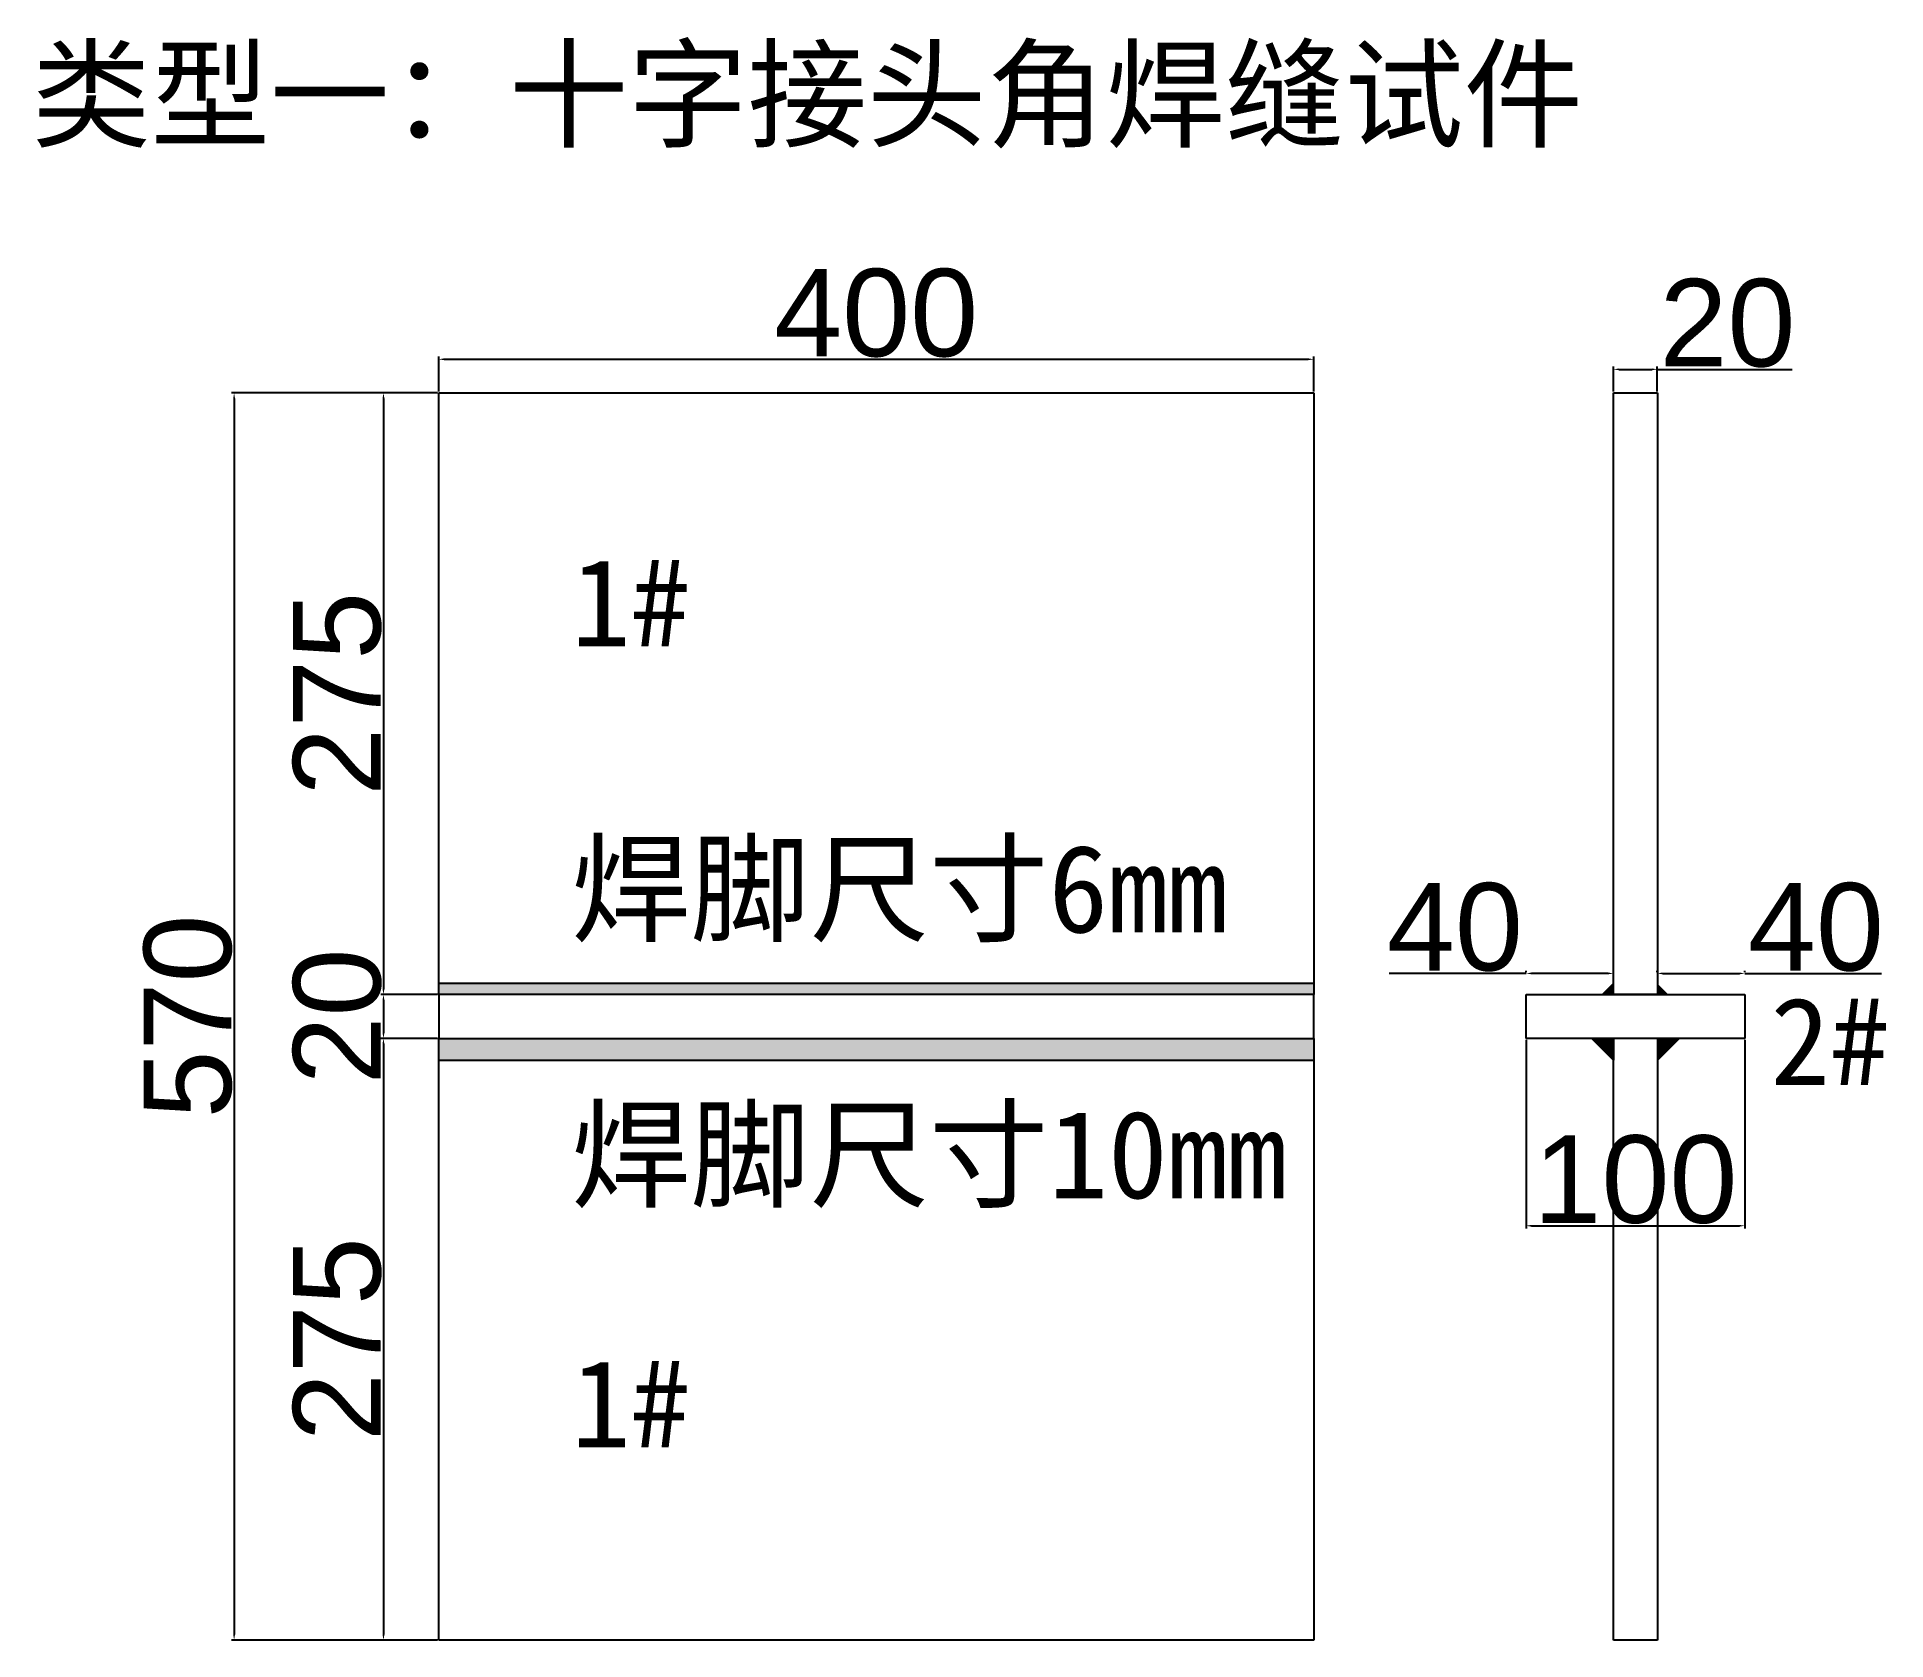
# Model space of a CAD drawing. Header units: millimetres. Extents: x 1508 to 21448, y 743 to 5053.
# Drawn here: x 7556 to 8402, y 2679 to 3412 of the extents above; entities that cross this region are included whole.
import ezdxf

# ---------------------------------------------------------------- set-up
doc = ezdxf.new("R2010")
doc.units = ezdxf.units.MM
doc.layers.add('尺寸标注', color=6, linetype='Continuous')
doc.layers.add('标号', color=4, linetype='Continuous')
doc.styles.get("Standard").update_dxf_attribs({"font": 'arial.ttf'})
doc.dimstyles.new('边框总尺寸', dxfattribs={"dimtxt": 40, "dimasz": 2.5, "dimexe": 1.25, "dimexo": 0.625, "dimtad": 1, "dimtxsty": 'Standard', "dimcen": 2.5, "dimclrd": 6, "dimclre": 6, "dimclrt": 6, "dimadec": 0, "dimazin": 0, "dimtfac": 1, "dimtmove": 0, "dimatfit": 3, "dimfxl": 1, "dimarcsym": 0})

msp = doc.modelspace()

# ---------------------------------------------------------------- texts
at = {"layer": '标号', "char_height": 40, "attachment_point": 7}
for s, width, heights, insert in [('{\\fSimSun|b0|i0|c134|p2;类型一：十字接头角焊缝试件}', 1605.41615, [52.667], (7553.848, 3361.172)), ('{\\fSimSun|b0|i0|c134|p2;1#\\P} ', 430.68363, [0], (7800.548, 3067.005)), ('{\\fSimSun|b0|i0|c134|p2;焊脚尺寸6mm\\P} ', 430.68363, [0], (7800.548, 2931.636)), ('{\\fSimSun|b0|i0|c134|p2;2#\\P} ', 430.68363, [0], (8348.779, 2866.423)), ('{\\fSimSun|b0|i0|c134|p2;焊脚尺寸10mm\\P} ', 430.68363, [0], (7800.548, 2810.178)), ('{\\fSimSun|b0|i0|c134|p2;1#\\P} ', 430.68363, [0], (7800.548, 2700.809))]:
    msp.add_mtext_dynamic_manual_height_columns(s, width=width, gutter_width=12.5, heights=heights, dxfattribs=dict(at, insert=insert))

# ---------------------------------------------------------------- blocks, each defined once
blk = doc.blocks.new('*D116')
at = {"layer": 'Defpoints', "color": 0, "transparency": 16777216}
for p in [(8140, 3264.88), (7740, 3249.49), (8140, 3249.49)]:
    blk.add_point(p, dxfattribs=at)
at = {"layer": '尺寸标注', "color": 6, "lineweight": -2, "transparency": 16777216}
for p, q in [((7740, 3250.12), (7740, 3266.13)), ((7742.5, 3264.88), (8137.5, 3264.88)), ((8140, 3250.12), (8140, 3266.13))]:
    blk.add_line(p, q, dxfattribs=at)
at = {"layer": '尺寸标注', "color": 6, "transparency": 16777216}
for points in [[(7742.5, 3265.3), (7742.5, 3264.46), (7740, 3264.88)], [(8137.5, 3265.3), (8137.5, 3264.46), (8140, 3264.88)]]:
    blk.add_solid(points, dxfattribs=at)
at = {"layer": '尺寸标注', "color": 6, "transparency": 16777216, "insert": (7940, 3285.93), "char_height": 40, "attachment_point": 5}
blk.add_mtext('400', dxfattribs=at)
blk = doc.blocks.new('*D117')
at = {"layer": 'Defpoints', "color": 0, "transparency": 16777216}
for p in [(7740, 3249.49), (7714.75, 2974.49), (7740, 2974.49)]:
    blk.add_point(p, dxfattribs=at)
at = {"layer": '尺寸标注', "color": 6, "lineweight": -2, "transparency": 16777216}
for p, q in [((7739.38, 3249.49), (7713.5, 3249.49)), ((7714.75, 3246.99), (7714.75, 2976.99)), ((7739.38, 2974.49), (7713.5, 2974.49))]:
    blk.add_line(p, q, dxfattribs=at)
at = {"layer": '尺寸标注', "color": 6, "transparency": 16777216}
for points in [[(7714.33, 3246.99), (7715.17, 3246.99), (7714.75, 3249.49)], [(7714.33, 2976.99), (7715.17, 2976.99), (7714.75, 2974.49)]]:
    blk.add_solid(points, dxfattribs=at)
at = {"layer": '尺寸标注', "color": 6, "transparency": 16777216, "insert": (7693.7, 3111.99), "char_height": 40, "attachment_point": 5, "rotation": 90}
blk.add_mtext('275', dxfattribs=at)
blk = doc.blocks.new('*D118')
at = {"layer": 'Defpoints', "color": 0, "transparency": 16777216}
for p in [(7740, 2974.49), (7714.75, 2954.49), (7740, 2954.49)]:
    blk.add_point(p, dxfattribs=at)
at = {"layer": '尺寸标注', "color": 6, "lineweight": -2, "transparency": 16777216}
for p, q in [((7739.38, 2974.49), (7713.5, 2974.49)), ((7714.75, 2971.99), (7714.75, 2956.99)), ((7739.38, 2954.49), (7713.5, 2954.49))]:
    blk.add_line(p, q, dxfattribs=at)
at = {"layer": '尺寸标注', "color": 6, "transparency": 16777216}
for points in [[(7714.33, 2971.99), (7715.17, 2971.99), (7714.75, 2974.49)], [(7714.33, 2956.99), (7715.17, 2956.99), (7714.75, 2954.49)]]:
    blk.add_solid(points, dxfattribs=at)
at = {"layer": '尺寸标注', "color": 6, "transparency": 16777216, "insert": (7693.7, 2964.49), "char_height": 40, "attachment_point": 5, "rotation": 90}
blk.add_mtext('20', dxfattribs=at)
blk = doc.blocks.new('*D119')
at = {"layer": 'Defpoints', "color": 0, "transparency": 16777216}
for p in [(7740, 2954.49), (7714.75, 2679.49), (7740, 2679.49)]:
    blk.add_point(p, dxfattribs=at)
at = {"layer": '尺寸标注', "color": 6, "lineweight": -2, "transparency": 16777216}
for p, q in [((7739.38, 2954.49), (7713.5, 2954.49)), ((7714.75, 2951.99), (7714.75, 2681.99)), ((7739.38, 2679.49), (7713.5, 2679.49))]:
    blk.add_line(p, q, dxfattribs=at)
at = {"layer": '尺寸标注', "color": 6, "transparency": 16777216}
for points in [[(7714.33, 2951.99), (7715.17, 2951.99), (7714.75, 2954.49)], [(7714.33, 2681.99), (7715.17, 2681.99), (7714.75, 2679.49)]]:
    blk.add_solid(points, dxfattribs=at)
at = {"layer": '尺寸标注', "color": 6, "transparency": 16777216, "insert": (7693.7, 2816.99), "char_height": 40, "attachment_point": 5, "rotation": 90}
blk.add_mtext('275', dxfattribs=at)
blk = doc.blocks.new('*D120')
at = {"layer": 'Defpoints', "color": 0, "transparency": 16777216}
for p in [(7740, 3249.49), (7646.47, 2679.49), (7740, 2679.49)]:
    blk.add_point(p, dxfattribs=at)
at = {"layer": '尺寸标注', "color": 6, "lineweight": -2, "transparency": 16777216}
for p, q in [((7739.38, 3249.49), (7645.22, 3249.49)), ((7646.47, 3246.99), (7646.47, 2681.99)), ((7739.38, 2679.49), (7645.22, 2679.49))]:
    blk.add_line(p, q, dxfattribs=at)
at = {"layer": '尺寸标注', "color": 6, "transparency": 16777216}
for points in [[(7646.05, 3246.99), (7646.89, 3246.99), (7646.47, 3249.49)], [(7646.05, 2681.99), (7646.89, 2681.99), (7646.47, 2679.49)]]:
    blk.add_solid(points, dxfattribs=at)
at = {"layer": '尺寸标注', "color": 6, "transparency": 16777216, "insert": (7625.42, 2964.49), "char_height": 40, "attachment_point": 5, "rotation": 90}
blk.add_mtext('570', dxfattribs=at)
blk = doc.blocks.new('*D121')
at = {"layer": 'Defpoints', "color": 0, "transparency": 16777216}
for p in [(8297.08, 3260.27), (8277.08, 3249.49), (8297.08, 3249.49)]:
    blk.add_point(p, dxfattribs=at)
at = {"layer": '尺寸标注', "color": 6, "lineweight": -2, "transparency": 16777216}
for p, q in [((8277.08, 3250.12), (8277.08, 3261.52)), ((8279.58, 3260.27), (8294.58, 3260.27)), ((8297.08, 3250.12), (8297.08, 3261.52)), ((8297.08, 3260.27), (8358.68, 3260.27))]:
    blk.add_line(p, q, dxfattribs=at)
at = {"layer": '尺寸标注', "color": 6, "transparency": 16777216}
for points in [[(8279.58, 3260.69), (8279.58, 3259.85), (8277.08, 3260.27)], [(8294.58, 3260.69), (8294.58, 3259.85), (8297.08, 3260.27)]]:
    blk.add_solid(points, dxfattribs=at)
at = {"layer": '尺寸标注', "color": 6, "transparency": 16777216, "insert": (8329.13, 3281.32), "char_height": 40, "attachment_point": 5}
blk.add_mtext('20', dxfattribs=at)
blk = doc.blocks.new('*D122')
at = {"layer": 'Defpoints', "color": 0, "transparency": 16777216}
for p in [(8237.08, 2954.49), (8337.08, 2954.49), (8337.08, 2868.83)]:
    blk.add_point(p, dxfattribs=at)
at = {"layer": '尺寸标注', "color": 6, "lineweight": -2, "transparency": 16777216}
for p, q in [((8237.08, 2953.87), (8237.08, 2867.58)), ((8337.08, 2953.87), (8337.08, 2867.58)), ((8239.58, 2868.83), (8334.58, 2868.83))]:
    blk.add_line(p, q, dxfattribs=at)
at = {"layer": '尺寸标注', "color": 6, "transparency": 16777216}
for points in [[(8239.58, 2869.24), (8239.58, 2868.41), (8237.08, 2868.83)], [(8334.58, 2869.24), (8334.58, 2868.41), (8337.08, 2868.83)]]:
    blk.add_solid(points, dxfattribs=at)
at = {"layer": '尺寸标注', "color": 6, "transparency": 16777216, "insert": (8287.08, 2889.88), "char_height": 40, "attachment_point": 5}
blk.add_mtext('100', dxfattribs=at)
blk = doc.blocks.new('*D52')
at = {"layer": 'Defpoints', "color": 0, "transparency": 16777216}
for p in [(8297.08, 2984.17), (8337.08, 2984.17), (8337.08, 2984.17)]:
    blk.add_point(p, dxfattribs=at)
at = {"layer": '尺寸标注', "color": 6, "lineweight": -2, "transparency": 16777216}
for p, q in [((8297.08, 2984.79), (8297.08, 2985.42)), ((8299.58, 2984.17), (8334.58, 2984.17)), ((8337.08, 2984.79), (8337.08, 2985.42)), ((8337.08, 2984.17), (8399.61, 2984.17))]:
    blk.add_line(p, q, dxfattribs=at)
at = {"layer": '尺寸标注', "color": 6, "transparency": 16777216}
for points in [[(8299.58, 2984.59), (8299.58, 2983.75), (8297.08, 2984.17)], [(8334.58, 2984.59), (8334.58, 2983.75), (8337.08, 2984.17)]]:
    blk.add_solid(points, dxfattribs=at)
at = {"layer": '尺寸标注', "color": 6, "transparency": 16777216, "insert": (8369.6, 3005.22), "char_height": 40, "attachment_point": 5}
blk.add_mtext('40', dxfattribs=at)
blk = doc.blocks.new('*D53')
at = {"layer": 'Defpoints', "color": 0, "transparency": 16777216}
for p in [(8237.08, 2984.17), (8237.08, 2984.17), (8277.08, 2984.17)]:
    blk.add_point(p, dxfattribs=at)
at = {"layer": '尺寸标注', "color": 6, "lineweight": -2, "transparency": 16777216}
for p, q in [((8237.08, 2984.17), (8174.56, 2984.17)), ((8237.08, 2984.79), (8237.08, 2985.42)), ((8274.58, 2984.17), (8239.58, 2984.17)), ((8277.08, 2984.79), (8277.08, 2985.42))]:
    blk.add_line(p, q, dxfattribs=at)
at = {"layer": '尺寸标注', "color": 6, "transparency": 16777216}
for points in [[(8239.58, 2984.59), (8239.58, 2983.75), (8237.08, 2984.17)], [(8274.58, 2984.59), (8274.58, 2983.75), (8277.08, 2984.17)]]:
    blk.add_solid(points, dxfattribs=at)
at = {"layer": '尺寸标注', "color": 6, "transparency": 16777216, "insert": (8204.57, 3005.22), "char_height": 40, "attachment_point": 5}
blk.add_mtext('40', dxfattribs=at)

# ---------------------------------------------------------------- dimensions: what is measured, and where the dimension line sits
at = {"layer": '尺寸标注'}
for p1, p2, distance, picture, middle in [((7740.003, 3249.491), (8140.003, 3249.491), 15.387, '*D116', (7940.003, 3285.926)), ((8277.084, 3249.491), (8297.084, 3249.491), 10.78, '*D121', (8329.131, 3281.319)), ((7740.003, 3249.491), (7740.003, 2679.491), -93.535, '*D120', (7625.421, 2964.491)), ((7740.003, 3249.491), (7740.003, 2974.491), -25.252, '*D117', (7693.703, 3111.991)), ((8277.084, 2984.17), (8237.084, 2984.17), 0, '*D53', (8204.573, 3005.218)), ((8297.084, 2984.17), (8337.084, 2984.17), 0, '*D52', (8369.595, 3005.218)), ((7740.003, 2954.491), (7740.003, 2679.491), -25.252, '*D119', (7693.703, 2816.991)), ((8237.084, 2954.491), (8337.084, 2954.491), -85.664, '*D122', (8287.084, 2889.876))]:
    dim = msp.add_aligned_dim(p1=p1, p2=p2, distance=distance, dimstyle='边框总尺寸', dxfattribs=at)
    dim.commit()
    dim.dimension.update_dxf_attribs({"geometry": picture, "text_midpoint": middle})
dim = msp.add_linear_dim(base=(7714.751, 2954.491), p1=(7740.003, 2974.491), p2=(7740.003, 2954.491), angle=270, dimstyle='边框总尺寸', dxfattribs=at)
dim.commit()
dim.dimension.update_dxf_attribs({"geometry": '*D118', "text_midpoint": (7714.751, 2964.491), "dimtype": 161})

# ---------------------------------------------------------------- hatches: boundary and pattern name
h = msp.add_hatch(color=256)
h.dxf.hatch_style = 1
h.paths.add_polyline_path([(8140.003, 2979.491), (7740.003, 2979.491), (7740.003, 2974.491), (8140.003, 2974.491)])
h.paths.add_polyline_path([(8140.003, 2954.491), (7740.003, 2954.491), (7740.003, 2944.491), (8140.003, 2944.491)])
h = msp.add_hatch(color=256)
h.dxf.hatch_style = 1
h.paths.add_polyline_path([(8277.084, 2979.491), (8272.084, 2974.491), (8277.084, 2974.491)])
h = msp.add_hatch(color=256)
h.dxf.hatch_style = 1
h.paths.add_polyline_path([(8297.084, 2979.491), (8302.084, 2974.491), (8297.084, 2974.491)])
h = msp.add_hatch(color=256)
h.dxf.hatch_style = 1
h.paths.add_polyline_path([(8277.084, 2954.491), (8267.084, 2954.491), (8277.084, 2944.491)])
h = msp.add_hatch(color=256)
h.dxf.hatch_style = 1
h.paths.add_polyline_path([(8297.084, 2954.491), (8307.084, 2954.491), (8297.084, 2944.491)])

# ---------------------------------------------------------------- linework, layer by layer
for p, q in [((7740.003, 3249.491), (8140.003, 3249.491)), ((7740.003, 2974.491), (7740.003, 3249.491)), ((8140.003, 3249.491), (8140.003, 2974.491)), ((8277.084, 3249.491), (8297.084, 3249.491)), ((8277.084, 2974.491), (8277.084, 3249.491)), ((8297.084, 3249.491), (8297.084, 2974.491)), ((8140.003, 2979.491), (7740.003, 2979.491)), ((8277.084, 2979.491), (8272.084, 2974.491)), ((8277.084, 2974.491), (8277.084, 2979.491)), ((8140.003, 2974.491), (7740.003, 2974.491)), ((7740.003, 2974.491), (7740.003, 2954.491)), ((8140.003, 2954.491), (8140.003, 2974.491)), ((8237.084, 2974.491), (8337.084, 2974.491)), ((8237.084, 2954.491), (8237.084, 2974.491)), ((8277.084, 2974.491), (8272.084, 2974.491)), ((8297.084, 2974.491), (8277.084, 2974.491)), ((8337.084, 2974.491), (8337.084, 2954.491)), ((7740.003, 2954.491), (8140.003, 2954.491)), ((7740.003, 2679.491), (7740.003, 2954.491)), ((8140.003, 2954.491), (8140.003, 2679.491)), ((8337.084, 2954.491), (8237.084, 2954.491)), ((8277.084, 2954.491), (8267.084, 2954.491)), ((8277.084, 2944.491), (8267.084, 2954.491)), ((8277.084, 2679.491), (8277.084, 2954.491)), ((8277.084, 2954.491), (8277.084, 2944.491)), ((8297.084, 2954.491), (8297.084, 2679.491)), ((8297.084, 2944.491), (8307.084, 2954.491)), ((7740.003, 2944.491), (8140.003, 2944.491)), ((8140.003, 2679.491), (7740.003, 2679.491)), ((8297.084, 2679.491), (8277.084, 2679.491))]:
    msp.add_line(p, q)

msp.set_redraw_order([(e.dxf.handle, doc.entitydb.next_handle()) for e in msp.query("TEXT MTEXT ATTDEF DIMENSION ARC_DIMENSION")])  # texts and dimensions are drawn at this point

doc.saveas('drawing.dxf')
